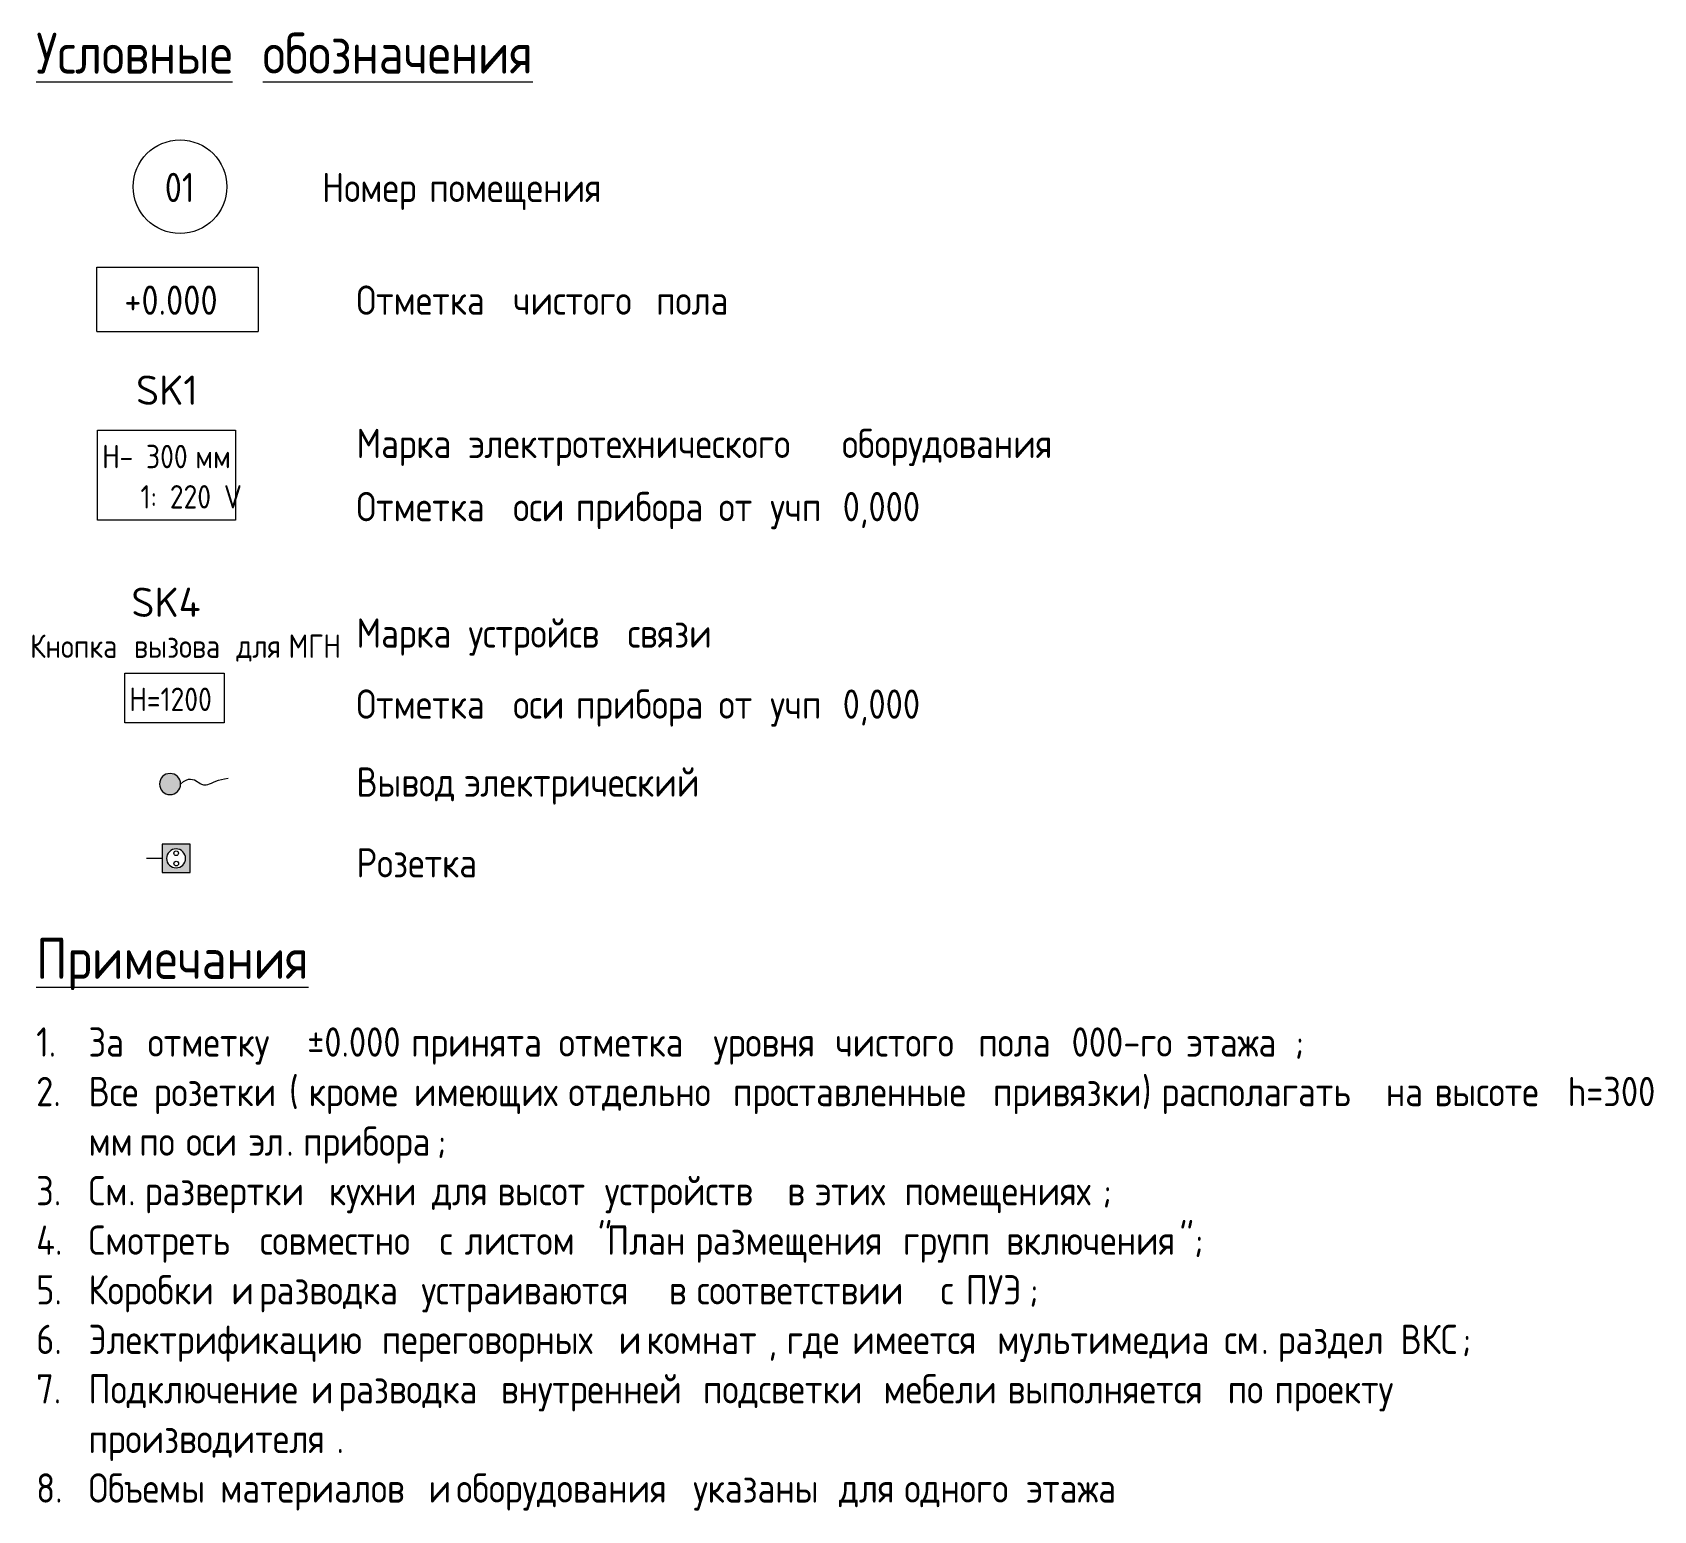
# Model space of a CAD drawing. Header units: millimetres. Extents: x -5714 to 188114, y -8553 to 29000.
# Drawn here: x 38775.9 to 38914.4, y 3029.1 to 3155.3 of the extents above; entities that cross this region are included whole.
import ezdxf

# ---------------------------------------------------------------- set-up
doc = ezdxf.new("R2010")
doc.units = ezdxf.units.MM
doc.layers.add('A-DETL', color=7, linetype='Continuous', lineweight=9)
doc.layers.add('G-ANNO-TEXT', color=7, linetype='Continuous', lineweight=9)
doc.layers.add('A-DETL-GENF-2', color=1, linetype='Continuous', lineweight=9, true_color=0xff0000)
doc.layers.add('G-ANNO-TEXT-1', color=7, linetype='Continuous', lineweight=9, true_color=0x3c3c3c)
doc.styles.add('GOST Common_2', font='GOST_Common.ttf', dxfattribs={"width": 0.9, "height": 3.5})
doc.styles.add('GOST Common_3', font='GOST_Common.ttf', dxfattribs={"width": 0.9, "height": 2.5})
doc.styles.add('GOST Common_4', font='GOST_Common.ttf', dxfattribs={"width": 0.9, "height": 2})
doc.styles.add('ISOCPEUR_B', font='', dxfattribs={"height": 2.5})
doc.styles.get('ISOCPEUR_B').set_extended_font_data('ISOCPEUR', bold=True)

msp = doc.modelspace()

# ---------------------------------------------------------------- texts
at = {"layer": 'G-ANNO-TEXT', "attachment_point": 1}
for s, insert, char_height, width, style in [('\\LУсловные', (38776.21, 3155.32), 3.5, 22.1506, 'GOST Common_2'), ('\\L\\fGOST Common|b0|i0|c204|p34|;\\W.9;\\L ', (38794.49, 3155.32), 3.5, 1.2987, 'GOST Common_2'), ('\\Lобозначения', (38795.56, 3155.32), 3.5, 30.1595, 'GOST Common_2'), ('01', (38787.19, 3143.35), 2.5, 3.319, 'GOST Common_3'), ('Номер', (38800.63, 3143.35), 2.5, 10.1734, 'GOST Common_3'), ('\\fGOST Common|b0|i0|c204|p34|;\\W.9; ', (38809.02, 3143.35), 2.5, 0.938, 'GOST Common_3'), ('помещения', (38809.8, 3143.35), 2.5, 18.543, 'GOST Common_3'), ('+0.000', (38783.74, 3133.72), 2.5, 10.5342, 'GOST Common_3'), ('Отметка', (38803.57, 3133.72), 2.5, 15.2962, 'GOST Common_3'), ('\\fGOST Common|b0|i0|c204|p34|;\\W.9; ', (38816.19, 3133.72), 2.5, 0.938, 'GOST Common_3'), ('\\fGOST Common|b0|i0|c204|p34|;\\W.9; ', (38828.39, 3133.72), 2.5, 0.938, 'GOST Common_3'), ('\\fGOST Common|b0|i0|c204|p34|;\\W.9; ', (38835.77, 3133.72), 2.5, 0.938, 'GOST Common_3'), ('чистого', (38816.96, 3133.72), 2.5, 13.8532, 'GOST Common_3'), ('пола', (38829.17, 3133.72), 2.5, 8.0089, 'GOST Common_3'), ('SK1', (38784.74, 3126.03), 2.5, 6.5738, 'ISOCPEUR_B'), ('Марка', (38803.57, 3121.48), 2.5, 10.6785, 'GOST Common_3'), ('\\fGOST Common|b0|i0|c204|p34|;\\W.9; ', (38812.38, 3121.48), 2.5, 0.938, 'GOST Common_3'), ('электротехнического', (38813.15, 3121.48), 2.5, 37.7354, 'GOST Common_3'), ('\\fGOST Common|b0|i0|c204|p34|;\\W.9; ', (38844.29, 3121.48), 2.5, 0.938, 'GOST Common_3'), ('оборудования', (38845.06, 3121.48), 2.5, 23.5937, 'GOST Common_3'), ('Отметка', (38803.57, 3116.08), 2.5, 15.2962, 'GOST Common_3'), ('\\fGOST Common|b0|i0|c204|p34|;\\W.9; ', (38816.19, 3116.08), 2.5, 0.938, 'GOST Common_3'), ('оси', (38816.96, 3116.08), 2.5, 5.5557, 'GOST Common_3'), ('\\fGOST Common|b0|i0|c204|p34|;\\W.9; ', (38821.55, 3116.08), 2.5, 0.938, 'GOST Common_3'), ('прибора', (38822.32, 3116.08), 2.5, 13.8532, 'GOST Common_3'), ('\\fGOST Common|b0|i0|c204|p34|;\\W.9; ', (38833.75, 3116.08), 2.5, 0.938, 'GOST Common_3'), ('от', (38834.52, 3116.08), 2.5, 4.4013, 'GOST Common_3'), ('\\fGOST Common|b0|i0|c204|p34|;\\W.9; ', (38838.16, 3116.08), 2.5, 0.938, 'GOST Common_3'), ('учп', (38838.93, 3116.08), 2.5, 5.8443, 'GOST Common_3'), (' 0,000', (38843.75, 3116.08), 2.5, 9.6684, 'GOST Common_3'), ('SK4', (38784.34, 3107.91), 2.5, 7.4557, 'ISOCPEUR_B'), ('Марка', (38803.57, 3105.28), 2.5, 10.6785, 'GOST Common_3'), ('\\fGOST Common|b0|i0|c204|p34|;\\W.9; ', (38812.38, 3105.28), 2.5, 0.938, 'GOST Common_3'), ('устройсв', (38813.15, 3105.28), 2.5, 15.5127, 'GOST Common_3'), ('\\fGOST Common|b0|i0|c204|p34|;\\W.9; ', (38825.95, 3105.28), 2.5, 0.938, 'GOST Common_3'), ('связи', (38826.73, 3105.28), 2.5, 9.3076, 'GOST Common_3'), ('Отметка', (38803.57, 3099.21), 2.5, 15.2962, 'GOST Common_3'), ('\\fGOST Common|b0|i0|c204|p34|;\\W.9; ', (38816.19, 3099.21), 2.5, 0.938, 'GOST Common_3'), ('оси', (38816.96, 3099.21), 2.5, 5.5557, 'GOST Common_3'), ('\\fGOST Common|b0|i0|c204|p34|;\\W.9; ', (38821.55, 3099.21), 2.5, 0.938, 'GOST Common_3'), ('прибора', (38822.32, 3099.21), 2.5, 13.8532, 'GOST Common_3'), ('\\fGOST Common|b0|i0|c204|p34|;\\W.9; ', (38833.75, 3099.21), 2.5, 0.938, 'GOST Common_3'), ('от', (38834.52, 3099.21), 2.5, 4.4013, 'GOST Common_3'), ('\\fGOST Common|b0|i0|c204|p34|;\\W.9; ', (38838.16, 3099.21), 2.5, 0.938, 'GOST Common_3'), ('учп', (38838.93, 3099.21), 2.5, 5.8443, 'GOST Common_3'), (' 0,000', (38843.75, 3099.21), 2.5, 9.6684, 'GOST Common_3'), ('Вывод', (38803.57, 3092.55), 2.5, 10.2456, 'GOST Common_3'), ('\\fGOST Common|b0|i0|c204|p34|;\\W.9; ', (38812.02, 3092.55), 2.5, 0.938, 'GOST Common_3'), ('электрический', (38812.8, 3092.55), 2.5, 25.5418, 'GOST Common_3'), ('Розетка', (38803.57, 3085.65), 2.5, 14.4304, 'GOST Common_3'), ('\\LПримечания', (38776.21, 3077.98), 3.5, 28.4278, 'GOST Common_2'), ('1.', (38776.21, 3070.34), 2.5, 5.4117, 'GOST Common_3'), ('За', (38780.68, 3070.34), 2.5, 4.257, 'GOST Common_3'), ('отметку', (38785.74, 3070.34), 2.5, 14.8633, 'GOST Common_3'), (' ±0.000 ', (38798, 3070.34), 2.5, 12.4101, 'GOST Common_3'), ('принята', (38808.24, 3070.34), 2.5, 14.3582, 'GOST Common_3'), ('\\fGOST Common|b0|i0|c204|p34|;\\W.9; ', (38820.09, 3070.34), 2.5, 0.938, 'GOST Common_3'), ('отметка', (38820.86, 3070.34), 2.5, 15.0797, 'GOST Common_3'), ('\\fGOST Common|b0|i0|c204|p34|;\\W.9; ', (38833.3, 3070.34), 2.5, 0.938, 'GOST Common_3'), ('уровня', (38834.08, 3070.34), 2.5, 11.6886, 'GOST Common_3'), ('\\fGOST Common|b0|i0|c204|p34|;\\W.9; ', (38843.72, 3070.34), 2.5, 0.938, 'GOST Common_3'), ('чистого', (38844.49, 3070.34), 2.5, 13.8532, 'GOST Common_3'), ('\\fGOST Common|b0|i0|c204|p34|;\\W.9; ', (38855.92, 3070.34), 2.5, 0.938, 'GOST Common_3'), ('пола', (38856.7, 3070.34), 2.5, 8.0089, 'GOST Common_3'), (' 000-', (38863.31, 3070.34), 2.5, 8.7304, 'GOST Common_3'), ('го', (38870.51, 3070.34), 2.5, 3.8962, 'GOST Common_3'), ('\\fGOST Common|b0|i0|c204|p34|;\\W.9; ', (38873.72, 3070.34), 2.5, 0.938, 'GOST Common_3'), ('этажа', (38874.5, 3070.34), 2.5, 11.1835, 'GOST Common_3'), ('\\fGOST Common|b0|i0|c204|p34|;\\W.9;;', (38883.73, 3070.34), 2.5, 0.938, 'GOST Common_3'), ('2.', (38776.21, 3066.11), 2.5, 5.4117, 'GOST Common_3'), ('Все', (38780.68, 3066.11), 2.5, 5.8443, 'GOST Common_3'), ('\\fGOST Common|b0|i0|c204|p34|;\\W.9; ', (38785.5, 3066.11), 2.5, 0.938, 'GOST Common_3'), ('розетки', (38786.27, 3066.11), 2.5, 13.9975, 'GOST Common_3'), (' (', (38797.82, 3066.11), 2.5, 2.0203, 'GOST Common_3'), ('кроме', (38799.49, 3066.11), 2.5, 9.957, 'GOST Common_3'), ('\\fGOST Common|b0|i0|c204|p34|;\\W.9; ', (38807.7, 3066.11), 2.5, 0.938, 'GOST Common_3'), ('имеющих', (38808.48, 3066.11), 2.5, 15.0797, 'GOST Common_3'), ('\\fGOST Common|b0|i0|c204|p34|;\\W.9; ', (38820.92, 3066.11), 2.5, 0.938, 'GOST Common_3'), ('отдельно', (38821.69, 3066.11), 2.5, 16.0899, 'GOST Common_3'), ('\\fGOST Common|b0|i0|c204|p34|;\\W.9; ', (38834.97, 3066.11), 2.5, 0.938, 'GOST Common_3'), ('проставленные', (38835.74, 3066.11), 2.5, 25.9747, 'GOST Common_3'), ('\\fGOST Common|b0|i0|c204|p34|;\\W.9; ', (38857.18, 3066.11), 2.5, 0.938, 'GOST Common_3'), ('привязки', (38857.95, 3066.11), 2.5, 15.4405, 'GOST Common_3'), (') ', (38870.69, 3066.11), 2.5, 2.0203, 'GOST Common_3'), ('располагать', (38872.36, 3066.11), 2.5, 22.2949, 'GOST Common_3'), ('\\fGOST Common|b0|i0|c204|p34|;\\W.9; ', (38890.75, 3066.11), 2.5, 0.938, 'GOST Common_3'), ('на', (38891.52, 3066.11), 2.5, 4.1127, 'GOST Common_3'), ('\\fGOST Common|b0|i0|c204|p34|;\\W.9; ', (38894.92, 3066.11), 2.5, 0.938, 'GOST Common_3'), ('высоте', (38895.69, 3066.11), 2.5, 12.1215, 'GOST Common_3'), (' h=300 ', (38905.69, 3066.11), 2.5, 11.6165, 'GOST Common_3'), ('мм', (38780.68, 3061.87), 2.5, 4.3291, 'GOST Common_3'), ('\\fGOST Common|b0|i0|c204|p34|;\\W.9; ', (38784.25, 3061.87), 2.5, 0.938, 'GOST Common_3'), ('по', (38785.02, 3061.87), 2.5, 3.8962, 'GOST Common_3'), ('\\fGOST Common|b0|i0|c204|p34|;\\W.9; ', (38788.24, 3061.87), 2.5, 0.938, 'GOST Common_3'), ('оси', (38789.01, 3061.87), 2.5, 5.5557, 'GOST Common_3'), ('\\fGOST Common|b0|i0|c204|p34|;\\W.9; ', (38793.6, 3061.87), 2.5, 0.938, 'GOST Common_3'), ('эл', (38794.37, 3061.87), 2.5, 3.8962, 'GOST Common_3'), ('прибора', (38799.01, 3061.87), 2.5, 13.8532, 'GOST Common_3'), ('. ', (38797.58, 3061.87), 2.5, 1.7316, 'GOST Common_3'), ('; ', (38810.44, 3061.87), 2.5, 1.8759, 'GOST Common_3'), ('3.', (38776.21, 3057.64), 2.5, 5.4117, 'GOST Common_3'), ('См', (38780.68, 3057.64), 2.5, 4.1127, 'GOST Common_3'), ('развертки', (38785.5, 3057.64), 2.5, 18.1101, 'GOST Common_3'), ('\\fGOST Common|b0|i0|c204|p34|;\\W.9; ', (38800.44, 3057.64), 2.5, 0.938, 'GOST Common_3'), ('кухни', (38801.22, 3057.64), 2.5, 9.7405, 'GOST Common_3'), ('\\fGOST Common|b0|i0|c204|p34|;\\W.9; ', (38809.25, 3057.64), 2.5, 0.938, 'GOST Common_3'), ('для', (38810.03, 3057.64), 2.5, 5.8443, 'GOST Common_3'), ('\\fGOST Common|b0|i0|c204|p34|;\\W.9; ', (38814.85, 3057.64), 2.5, 0.938, 'GOST Common_3'), ('высот', (38815.62, 3057.64), 2.5, 10.1734, 'GOST Common_3'), ('\\fGOST Common|b0|i0|c204|p34|;\\W.9; ', (38824.02, 3057.64), 2.5, 0.938, 'GOST Common_3'), ('устройств', (38824.79, 3057.64), 2.5, 17.9658, 'GOST Common_3'), ('\\fGOST Common|b0|i0|c204|p34|;\\W.9; ', (38839.61, 3057.64), 2.5, 0.938, 'GOST Common_3'), ('\\fGOST Common|b0|i0|c204|p34|;\\W.9;в', (38840.39, 3057.64), 2.5, 1.9481, 'GOST Common_3'), ('\\fGOST Common|b0|i0|c204|p34|;\\W.9; ', (38841.99, 3057.64), 2.5, 0.938, 'GOST Common_3'), ('этих', (38842.77, 3057.64), 2.5, 8.2975, 'GOST Common_3'), ('\\fGOST Common|b0|i0|c204|p34|;\\W.9; ', (38849.61, 3057.64), 2.5, 0.938, 'GOST Common_3'), ('помещениях', (38850.39, 3057.64), 2.5, 20.4911, 'GOST Common_3'), ('\\fGOST Common|b0|i0|c204|p34|;\\W.9;;', (38867.3, 3057.64), 2.5, 0.938, 'GOST Common_3'), ('. ', (38784.07, 3057.64), 2.5, 1.7316, 'GOST Common_3'), ('4.', (38776.21, 3053.41), 2.5, 5.4117, 'GOST Common_3'), ('Смотреть', (38780.68, 3053.41), 2.5, 16.8114, 'GOST Common_3'), ('\\fGOST Common|b0|i0|c204|p34|;\\W.9; ', (38794.55, 3053.41), 2.5, 0.938, 'GOST Common_3'), ('\\fGOST Common|b0|i0|c204|p34|;\\W.9; ', (38809.91, 3053.41), 2.5, 0.938, 'GOST Common_3'), ('\\fGOST Common|b0|i0|c204|p34|;\\W.9; ', (38812.05, 3053.41), 2.5, 0.938, 'GOST Common_3'), (' "', (38822.83, 3053.41), 2.5, 2.5975, 'GOST Common_3'), ('План', (38824.97, 3053.41), 2.5, 8.2253, 'GOST Common_3'), ('\\fGOST Common|b0|i0|c204|p34|;\\W.9; ', (38831.76, 3053.41), 2.5, 0.938, 'GOST Common_3'), ('размещения', (38832.53, 3053.41), 2.5, 20.5633, 'GOST Common_3'), ('\\fGOST Common|b0|i0|c204|p34|;\\W.9; ', (38849.5, 3053.41), 2.5, 0.938, 'GOST Common_3'), ('\\fGOST Common|b0|i0|c204|p34|;\\W.9; ', (38858.31, 3053.41), 2.5, 0.938, 'GOST Common_3'), ('";', (38873.9, 3053.41), 2.5, 2.5975, 'GOST Common_3'), ('совместно', (38795.32, 3053.41), 2.5, 17.6772, 'GOST Common_3'), ('\\fGOST Common|b0|i0|c204|p34|;\\W.9;с', (38810.68, 3053.41), 2.5, 1.6595, 'GOST Common_3'), ('листом', (38812.82, 3053.41), 2.5, 12.1215, 'GOST Common_3'), ('групп', (38850.27, 3053.41), 2.5, 9.7405, 'GOST Common_3'), ('включения', (38859.08, 3053.41), 2.5, 17.9658, 'GOST Common_3'), ('5.', (38776.21, 3049.17), 2.5, 5.4117, 'GOST Common_3'), ('Коробки', (38780.68, 3049.17), 2.5, 13.8532, 'GOST Common_3'), ('\\fGOST Common|b0|i0|c204|p34|;\\W.9; ', (38792.11, 3049.17), 2.5, 0.938, 'GOST Common_3'), ('\\fGOST Common|b0|i0|c204|p34|;\\W.9; ', (38794.49, 3049.17), 2.5, 0.938, 'GOST Common_3'), ('разводка', (38795.26, 3049.17), 2.5, 15.8734, 'GOST Common_3'), ('\\fGOST Common|b0|i0|c204|p34|;\\W.9; ', (38808.36, 3049.17), 2.5, 0.938, 'GOST Common_3'), ('\\fGOST Common|b0|i0|c204|p34|;\\W.9; ', (38829.49, 3049.17), 2.5, 0.938, 'GOST Common_3'), ('\\fGOST Common|b0|i0|c204|p34|;\\W.9; ', (38831.87, 3049.17), 2.5, 0.938, 'GOST Common_3'), ('\\fGOST Common|b0|i0|c204|p34|;\\W.9; ', (38852.71, 3049.17), 2.5, 0.938, 'GOST Common_3'), ('\\fGOST Common|b0|i0|c204|p34|;\\W.9; ', (38854.85, 3049.17), 2.5, 0.938, 'GOST Common_3'), ('ПУЭ', (38855.63, 3049.17), 2.5, 6.5658, 'GOST Common_3'), ('\\fGOST Common|b0|i0|c204|p34|;\\W.9;и', (38792.88, 3049.17), 2.5, 1.9481, 'GOST Common_3'), ('устраиваются', (38809.13, 3049.17), 2.5, 24.6759, 'GOST Common_3'), ('\\fGOST Common|b0|i0|c204|p34|;\\W.9;в', (38830.27, 3049.17), 2.5, 1.9481, 'GOST Common_3'), ('соответствии', (38832.65, 3049.17), 2.5, 24.3152, 'GOST Common_3'), ('\\fGOST Common|b0|i0|c204|p34|;\\W.9;с', (38853.48, 3049.17), 2.5, 1.6595, 'GOST Common_3'), ('\\fGOST Common|b0|i0|c204|p34|;\\W.9;;', (38861.04, 3049.17), 2.5, 0.938, 'GOST Common_3'), ('6.', (38776.21, 3044.94), 2.5, 5.4117, 'GOST Common_3'), ('Электрификацию', (38780.68, 3044.94), 2.5, 29.438, 'GOST Common_3'), ('\\fGOST Common|b0|i0|c204|p34|;\\W.9; ', (38804.97, 3044.94), 2.5, 0.938, 'GOST Common_3'), ('\\fGOST Common|b0|i0|c204|p34|;\\W.9; ', (38825.21, 3044.94), 2.5, 0.938, 'GOST Common_3'), ('\\fGOST Common|b0|i0|c204|p34|;\\W.9; ', (38827.59, 3044.94), 2.5, 0.938, 'GOST Common_3'), ('\\fGOST Common|b0|i0|c204|p34|;\\W.9; ', (38845.15, 3044.94), 2.5, 0.938, 'GOST Common_3'), ('\\fGOST Common|b0|i0|c204|p34|;\\W.9; ', (38857.53, 3044.94), 2.5, 0.938, 'GOST Common_3'), ('\\fGOST Common|b0|i0|c204|p34|;\\W.9; ', (38876.94, 3044.94), 2.5, 0.938, 'GOST Common_3'), ('раздел', (38882.3, 3044.94), 2.5, 11.7608, 'GOST Common_3'), ('\\fGOST Common|b0|i0|c204|p34|;\\W.9; ', (38892, 3044.94), 2.5, 0.938, 'GOST Common_3'), ('ВКС', (38892.77, 3044.94), 2.5, 6.3494, 'GOST Common_3'), ('переговорных', (38805.74, 3044.94), 2.5, 23.5937, 'GOST Common_3'), ('\\fGOST Common|b0|i0|c204|p34|;\\W.9;и', (38825.98, 3044.94), 2.5, 1.9481, 'GOST Common_3'), ('комнат', (38828.36, 3044.94), 2.5, 12.6266, 'GOST Common_3'), ('где', (38840.33, 3044.94), 2.5, 5.8443, 'GOST Common_3'), ('имеется', (38845.92, 3044.94), 2.5, 14.0696, 'GOST Common_3'), ('мультимедиа', (38858.31, 3044.94), 2.5, 22.5835, 'GOST Common_3'), ('см', (38877.71, 3044.94), 2.5, 3.824, 'GOST Common_3'), ('\\fGOST Common|b0|i0|c204|p34|;\\W.9;;', (38898.01, 3044.94), 2.5, 0.938, 'GOST Common_3'), (', ', (38838.78, 3044.94), 2.5, 1.8759, 'GOST Common_3'), ('. ', (38880.87, 3044.94), 2.5, 1.7316, 'GOST Common_3'), ('7.', (38776.21, 3040.71), 2.5, 5.4117, 'GOST Common_3'), ('Подключение', (38780.68, 3040.71), 2.5, 22.0785, 'GOST Common_3'), ('\\fGOST Common|b0|i0|c204|p34|;\\W.9; ', (38798.89, 3040.71), 2.5, 0.938, 'GOST Common_3'), ('\\fGOST Common|b0|i0|c204|p34|;\\W.9; ', (38801.28, 3040.71), 2.5, 0.938, 'GOST Common_3'), ('разводка', (38802.05, 3040.71), 2.5, 15.8734, 'GOST Common_3'), ('\\fGOST Common|b0|i0|c204|p34|;\\W.9; ', (38815.15, 3040.71), 2.5, 0.938, 'GOST Common_3'), ('внутренней', (38815.92, 3040.71), 2.5, 19.9861, 'GOST Common_3'), ('\\fGOST Common|b0|i0|c204|p34|;\\W.9; ', (38832.41, 3040.71), 2.5, 0.938, 'GOST Common_3'), ('\\fGOST Common|b0|i0|c204|p34|;\\W.9; ', (38847.83, 3040.71), 2.5, 0.938, 'GOST Common_3'), ('мебели', (38848.6, 3040.71), 2.5, 11.9051, 'GOST Common_3'), ('\\fGOST Common|b0|i0|c204|p34|;\\W.9; ', (38858.43, 3040.71), 2.5, 0.938, 'GOST Common_3'), ('\\fGOST Common|b0|i0|c204|p34|;\\W.9; ', (38877.24, 3040.71), 2.5, 0.938, 'GOST Common_3'), ('\\fGOST Common|b0|i0|c204|p34|;\\W.9; ', (38881.23, 3040.71), 2.5, 0.938, 'GOST Common_3'), ('\\fGOST Common|b0|i0|c204|p34|;\\W.9; ', (38893.67, 3040.71), 2.5, 0.938, 'GOST Common_3'), ('\\fGOST Common|b0|i0|c204|p34|;\\W.9;и', (38799.67, 3040.71), 2.5, 1.9481, 'GOST Common_3'), ('подсветки', (38833.18, 3040.71), 2.5, 17.7494, 'GOST Common_3'), ('выполняется', (38859.2, 3040.71), 2.5, 21.862, 'GOST Common_3'), ('по', (38878.01, 3040.71), 2.5, 3.8962, 'GOST Common_3'), ('проекту', (38882, 3040.71), 2.5, 14.1418, 'GOST Common_3'), ('производителя', (38780.68, 3036.47), 2.5, 25.6861, 'GOST Common_3'), ('\\fGOST Common|b0|i0|c204|p34|;\\W.9;.', (38801.87, 3036.47), 2.5, 0.7937, 'GOST Common_3'), ('8.', (38776.21, 3032.24), 2.5, 5.4117, 'GOST Common_3'), ('Объемы', (38780.68, 3032.24), 2.5, 12.6987, 'GOST Common_3'), ('\\fGOST Common|b0|i0|c204|p34|;\\W.9; ', (38791.15, 3032.24), 2.5, 0.938, 'GOST Common_3'), ('\\fGOST Common|b0|i0|c204|p34|;\\W.9; ', (38808.95, 3032.24), 2.5, 0.938, 'GOST Common_3'), ('\\fGOST Common|b0|i0|c204|p34|;\\W.9; ', (38811.34, 3032.24), 2.5, 0.938, 'GOST Common_3'), ('оборудования', (38812.11, 3032.24), 2.5, 23.5937, 'GOST Common_3'), ('\\fGOST Common|b0|i0|c204|p34|;\\W.9; ', (38831.58, 3032.24), 2.5, 0.938, 'GOST Common_3'), ('\\fGOST Common|b0|i0|c204|p34|;\\W.9; ', (38844.02, 3032.24), 2.5, 0.938, 'GOST Common_3'), ('\\fGOST Common|b0|i0|c204|p34|;\\W.9; ', (38849.61, 3032.24), 2.5, 0.938, 'GOST Common_3'), ('\\fGOST Common|b0|i0|c204|p34|;\\W.9; ', (38860.03, 3032.24), 2.5, 0.938, 'GOST Common_3'), ('\\fGOST Common|b0|i0|c204|p34|;\\W.9; ', (38870.03, 3032.24), 2.5, 0.938, 'GOST Common_3'), ('материалов', (38791.93, 3032.24), 2.5, 20.6354, 'GOST Common_3'), ('\\fGOST Common|b0|i0|c204|p34|;\\W.9;и', (38809.73, 3032.24), 2.5, 1.9481, 'GOST Common_3'), ('указаны', (38832.35, 3032.24), 2.5, 14.1418, 'GOST Common_3'), ('для', (38844.79, 3032.24), 2.5, 5.8443, 'GOST Common_3'), ('одного', (38850.39, 3032.24), 2.5, 11.6886, 'GOST Common_3'), ('этажа', (38860.81, 3032.24), 2.5, 11.1835, 'GOST Common_3')]:
    msp.add_mtext(s, dxfattribs=dict(at, insert=insert, char_height=char_height, width=width, style=style))
at = {"layer": 'G-ANNO-TEXT-1', "char_height": 2, "attachment_point": 1, "style": 'GOST Common_4'}
for s, insert, width in [('\\fGOST Common|b0|i0|c204|p34|;\\W.9;Н', (38781.84, 3120.11), 1.8038), ('- 300 ', (38783.33, 3120.11), 7.8646), ('мм', (38789.81, 3120.11), 3.6076), ('   1: 220 V', (38781.84, 3116.67), 12.4823), ('Кнопка', (38775.69, 3103.91), 9.957), ('\\fGOST Common|b0|i0|c204|p34|;\\W.9; ', (38783.9, 3103.91), 0.7937), ('вызова', (38784.56, 3103.91), 9.8127), ('\\fGOST Common|b0|i0|c204|p34|;\\W.9; ', (38792.65, 3103.91), 0.7937), ('для', (38793.31, 3103.91), 4.6177), ('\\fGOST Common|b0|i0|c204|p34|;\\W.9; ', (38797.12, 3103.91), 0.7937), ('МГН', (38797.77, 3103.91), 5.4114), ('H=1200', (38784.18, 3099.37), 9.2354)]:
    msp.add_mtext(s, dxfattribs=dict(at, insert=insert, width=width))

# ---------------------------------------------------------------- hatches: boundary and pattern name
at = {"layer": 'A-DETL-GENF-2'}
msp.add_hatch(color=256, dxfattribs=at).paths.add_polyline_path([(38787.65, 3090.23), (38787.89, 3090.26), (38788.1, 3090.35), (38788.29, 3090.49), (38788.43, 3090.68), (38788.52, 3090.9), (38788.55, 3091.13), (38788.52, 3091.37), (38788.43, 3091.58), (38788.29, 3091.77), (38788.1, 3091.91), (38787.89, 3092), (38787.65, 3092.03), (38787.42, 3092), (38787.2, 3091.91), (38787.01, 3091.77), (38786.87, 3091.58), (38786.78, 3091.37), (38786.75, 3091.13), (38786.78, 3090.9), (38786.87, 3090.68), (38787.01, 3090.49), (38787.2, 3090.35), (38787.42, 3090.26)])
h = msp.add_hatch(color=256, dxfattribs=at)
h.paths.add_polyline_path([(38786.96, 3083.56), (38789.37, 3083.56), (38789.37, 3085.98), (38786.96, 3085.98), (38786.96, 3083.97)])
h.paths.add_polyline_path([(38788.16, 3083.97), (38787.95, 3083.99), (38787.76, 3084.07), (38787.59, 3084.2), (38787.46, 3084.37), (38787.38, 3084.57), (38787.35, 3084.78), (38787.38, 3084.99), (38787.46, 3085.18), (38787.59, 3085.35), (38787.76, 3085.48), (38787.95, 3085.56), (38788.16, 3085.59), (38788.37, 3085.56), (38788.57, 3085.48), (38788.73, 3085.35), (38788.86, 3085.18), (38788.94, 3084.99), (38788.97, 3084.78), (38788.94, 3084.57), (38788.86, 3084.37), (38788.73, 3084.2), (38788.57, 3084.07), (38788.37, 3083.99)])

# ---------------------------------------------------------------- linework, layer by layer
at = {"layer": 'A-DETL'}
for p, q in [((38781.38, 3135.3), (38795.17, 3135.3)), ((38781.38, 3129.8), (38781.38, 3135.3)), ((38795.17, 3135.3), (38795.17, 3129.8)), ((38781.38, 3129.8), (38795.17, 3129.8)), ((38789.37, 3085.98), (38786.96, 3085.98)), ((38786.96, 3085.98), (38786.96, 3083.56)), ((38789.37, 3083.56), (38789.37, 3085.98)), ((38786.96, 3084.77), (38785.64, 3084.77)), ((38786.96, 3083.56), (38789.37, 3083.56))]:
    msp.add_line(p, q, dxfattribs=at)
for centre, radius in [((38788.5, 3142.16), 4), ((38788.17, 3085.22), 0.2), ((38788.18, 3084.33), 0.2)]:
    msp.add_circle(centre, radius, dxfattribs=at)
for centre, radius, start, end in [((38787.65, 3091.13), 0.902, 0, 180), ((38787.65, 3091.13), 0.902, 180, 0), ((38788.16, 3084.78), 0.81, 0, 180), ((38788.16, 3084.78), 0.81, 180, 0)]:
    msp.add_arc(centre, radius, start, end, dxfattribs=at)
msp.add_open_spline([(38788.55, 3091.13), (38789.22, 3091.8), (38790.23, 3091.22), (38790.6, 3090.85), (38791.78, 3091.54), (38792.6, 3091.62)], degree=3, knots=[0, 0, 0, 0, 0.002878273, 0.006213803, 0.009176589, 0.009176589, 0.009176589, 0.009176589], dxfattribs=at)
at = {"layer": 'G-ANNO-TEXT-1', "flags": 128}
for points in [[(38781.44, 3121.35), (38793.25, 3121.35), (38793.25, 3113.67), (38781.44, 3113.67)], [(38783.78, 3100.61), (38792.26, 3100.61), (38792.26, 3096.37), (38783.78, 3096.37)]]:
    msp.add_lwpolyline(points, close=True, dxfattribs=at)

msp.set_redraw_order([(e.dxf.handle, doc.entitydb.next_handle()) for e in msp.query("TEXT MTEXT ATTDEF DIMENSION ARC_DIMENSION")])  # texts and dimensions are drawn at this point

doc.saveas('drawing.dxf')
